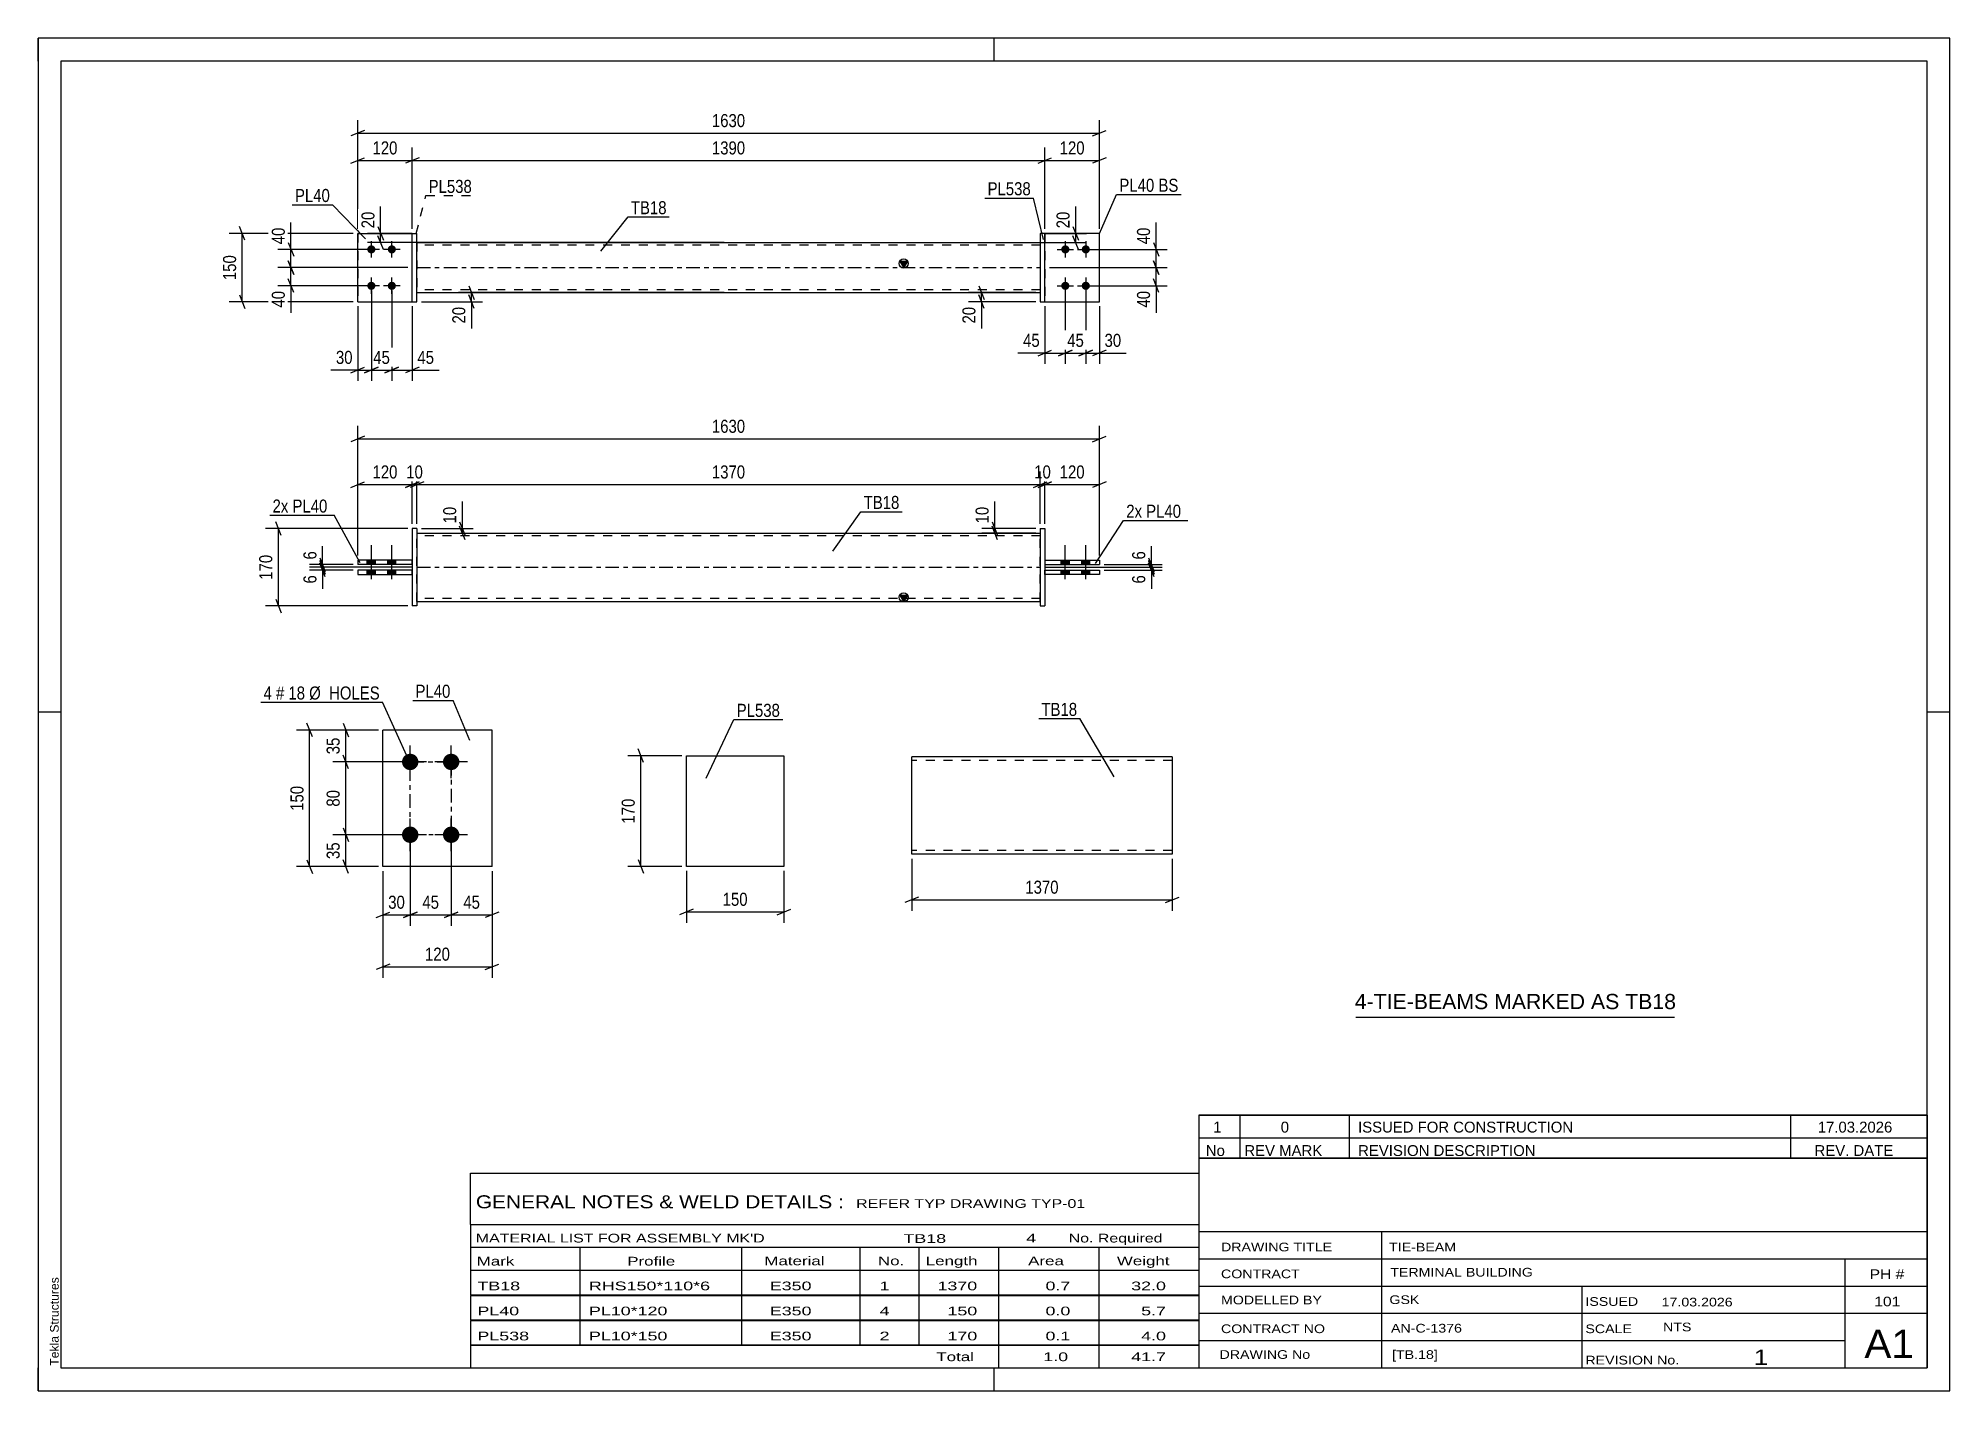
# Paper-space layout 'Layout1' of a CAD drawing. Header units: millimetres. Extents: x 0 to 420, y 0 to 297.
# The model-space entities are those that its viewports show. They can reach past a viewport. Long polylines and large blocks are cut down to what shows.
import ezdxf

# ---------------------------------------------------------------- set-up
doc = ezdxf.new("R2010")
doc.units = ezdxf.units.MM
doc.linetypes.add('DXK_LINE_DOT2', pattern=[3.9198, 1.9599, -1.9599])
doc.linetypes.add('DXK_LINE_DOT3', pattern=[5.9187, 2.979, -0.9799, 0.9799, -0.9799])
doc.layers.add('Viewport layer', color=7, linetype='Continuous', plot=False)
doc.styles.add('Arial', font='ARIAL.TTF', dxfattribs={"height": 0.2})
doc.styles.add('Arial Narrow', font='ARIALN.TTF', dxfattribs={"height": 0.2})

# ---------------------------------------------------------------- blocks, each defined once
blk = doc.blocks.new('Unknown-585763603-1163')
at = {"color": 5, "linetype": 'Continuous'}
for p, q in [((420, 297), (0, 297)), ((0, 297), (0, 0)), ((0, 292), (0, 297)), ((210, 292), (210, 297)), ((420, 0), (420, 297)), ((415, 292), (5, 292)), ((5, 292), (5, 5)), ((415, 5), (415, 292)), ((5, 149), (0, 149)), ((420, 149), (415, 149)), ((0, 0), (0, 5)), ((5, 5), (415, 5)), ((210, 0), (210, 5)), ((0, 0), (420, 0))]:
    blk.add_line(p, q, dxfattribs=at)
at = {"color": 174, "linetype": 'Continuous', "style": 'Arial'}
blk.add_text('Tekla Structures', height=1.9102, rotation=90, dxfattribs=at).set_placement((4.5, 5.5))
blk = doc.blocks.new('Bolt-585763603-2068 - 2061')
at = {"linetype": 'Continuous'}
for points in [[(72.29, 181.41), (74.09, 181.41), (74.09, 182.41), (72.29, 182.41)], [(72.29, 181.41), (74.09, 181.41), (74.09, 182.41), (72.29, 182.41)], [(76.79, 181.41), (78.59, 181.41), (78.59, 182.41), (76.79, 182.41)], [(76.79, 181.41), (78.59, 181.41), (78.59, 182.41), (76.79, 182.41)], [(72.29, 179.21), (74.09, 179.21), (74.09, 180.21), (72.29, 180.21)], [(72.29, 179.21), (74.09, 179.21), (74.09, 180.21), (72.29, 180.21)], [(76.79, 179.21), (78.59, 179.21), (78.59, 180.21), (76.79, 180.21)], [(76.79, 179.21), (78.59, 179.21), (78.59, 180.21), (76.79, 180.21)]]:
    blk.add_hatch(color=1, dxfattribs=at).paths.add_polyline_path(points)
at = {"color": 1, "linetype": 'Continuous'}
for p, q in [((73.19, 178.21), (73.19, 185.71)), ((73.19, 178.21), (73.19, 185.71)), ((77.69, 178.21), (77.69, 185.71)), ((77.69, 178.21), (77.69, 185.71)), ((72.29, 181.41), (72.29, 182.41)), ((72.29, 181.41), (72.29, 182.41)), ((74.09, 181.41), (74.09, 182.41)), ((74.09, 181.41), (74.09, 182.41)), ((76.79, 181.41), (76.79, 182.41)), ((76.79, 181.41), (76.79, 182.41)), ((78.59, 181.41), (78.59, 182.41)), ((78.59, 181.41), (78.59, 182.41)), ((72.29, 179.21), (72.29, 180.21)), ((72.29, 179.21), (72.29, 180.21)), ((74.09, 179.21), (74.09, 180.21)), ((74.09, 179.21), (74.09, 180.21)), ((76.79, 179.21), (76.79, 180.21)), ((76.79, 179.21), (76.79, 180.21)), ((78.59, 179.21), (78.59, 180.21)), ((78.59, 179.21), (78.59, 180.21))]:
    blk.add_line(p, q, dxfattribs=at)
blk = doc.blocks.new('Part-585763603-2085 - 2061')
at = {"color": 2, "linetype": 'Continuous'}
for p, q in [((220.17, 189.34), (220.17, 172.34)), ((220.17, 189.34), (221.17, 189.34)), ((221.17, 189.34), (221.17, 172.34)), ((220.17, 172.34), (221.17, 172.34))]:
    blk.add_line(p, q, dxfattribs=at)
blk = doc.blocks.new('Part-585763603-2077 - 2061')
at = {"color": 2, "linetype": 'Continuous'}
for p, q in [((82.19, 182.41), (70.19, 182.41)), ((70.19, 182.41), (70.19, 181.41)), ((82.19, 181.41), (70.19, 181.41)), ((82.19, 181.41), (82.19, 182.41))]:
    blk.add_line(p, q, dxfattribs=at)
blk = doc.blocks.new('Bolt-585763603-2069 - 2061')
at = {"linetype": 'Continuous'}
for points in [[(226.57, 182.41), (224.77, 182.41), (224.77, 181.41), (226.57, 181.41)], [(226.57, 182.41), (224.77, 182.41), (224.77, 181.41), (226.57, 181.41)], [(231.07, 182.41), (229.27, 182.41), (229.27, 181.41), (231.07, 181.41)], [(231.07, 182.41), (229.27, 182.41), (229.27, 181.41), (231.07, 181.41)], [(226.57, 180.21), (224.77, 180.21), (224.77, 179.21), (226.57, 179.21)], [(226.57, 180.21), (224.77, 180.21), (224.77, 179.21), (226.57, 179.21)], [(231.07, 180.21), (229.27, 180.21), (229.27, 179.21), (231.07, 179.21)], [(231.07, 180.21), (229.27, 180.21), (229.27, 179.21), (231.07, 179.21)]]:
    blk.add_hatch(color=1, dxfattribs=at).paths.add_polyline_path(points)
at = {"color": 1, "linetype": 'Continuous'}
for p, q in [((225.67, 178.21), (225.67, 185.71)), ((225.67, 178.21), (225.67, 185.71)), ((230.17, 178.21), (230.17, 185.71)), ((230.17, 178.21), (230.17, 185.71)), ((224.77, 181.41), (224.77, 182.41)), ((224.77, 181.41), (224.77, 182.41)), ((226.57, 181.41), (226.57, 182.41)), ((226.57, 181.41), (226.57, 182.41)), ((229.27, 181.41), (229.27, 182.41)), ((229.27, 181.41), (229.27, 182.41)), ((231.07, 181.41), (231.07, 182.41)), ((231.07, 181.41), (231.07, 182.41)), ((224.77, 179.21), (224.77, 180.21)), ((224.77, 179.21), (224.77, 180.21)), ((226.57, 179.21), (226.57, 180.21)), ((226.57, 179.21), (226.57, 180.21)), ((229.27, 179.21), (229.27, 180.21)), ((229.27, 179.21), (229.27, 180.21)), ((231.07, 179.21), (231.07, 180.21)), ((231.07, 179.21), (231.07, 180.21))]:
    blk.add_line(p, q, dxfattribs=at)
blk = doc.blocks.new('Part-585763603-2072 - 2061')
at = {"color": 2, "linetype": 'Continuous'}
for p, q in [((83.19, 189.34), (82.19, 189.34)), ((82.19, 189.34), (82.19, 172.34)), ((83.19, 189.34), (83.19, 172.34)), ((83.19, 172.34), (82.19, 172.34))]:
    blk.add_line(p, q, dxfattribs=at)
blk = doc.blocks.new('Part-585763603-2090 - 2061')
at = {"color": 2, "linetype": 'Continuous'}
for p, q in [((221.17, 182.41), (221.17, 181.41)), ((221.17, 182.41), (233.17, 182.41)), ((221.17, 181.41), (233.17, 181.41)), ((233.17, 182.41), (233.17, 181.41))]:
    blk.add_line(p, q, dxfattribs=at)
blk = doc.blocks.new('Part-585763603-2082 - 2061')
at = {"color": 2, "linetype": 'Continuous'}
for p, q in [((82.19, 180.21), (70.19, 180.21)), ((70.19, 180.21), (70.19, 179.21)), ((70.19, 179.21), (82.19, 179.21)), ((82.19, 179.21), (82.19, 180.21))]:
    blk.add_line(p, q, dxfattribs=at)
blk = doc.blocks.new('Part-585763603-2095 - 2061')
at = {"color": 2, "linetype": 'Continuous'}
for p, q in [((221.17, 179.21), (221.17, 180.21)), ((221.17, 180.21), (233.17, 180.21)), ((233.17, 179.21), (221.17, 179.21)), ((233.17, 180.21), (233.17, 179.21))]:
    blk.add_line(p, q, dxfattribs=at)
blk = doc.blocks.new('Part-585763603-2100 - 2061')
at = {"linetype": 'Continuous'}
blk.add_hatch(color=2, dxfattribs=at).paths.add_polyline_path([(190.17, 173.34), (189.37, 174.74), (190.97, 174.74)])
at = {"color": 2, "linetype": 'Continuous'}
for p, q in [((83.19, 188.34), (220.17, 188.34)), ((83.19, 173.34), (220.17, 173.34)), ((190.17, 173.34), (189.37, 174.74)), ((189.37, 174.74), (190.97, 174.74)), ((190.97, 174.74), (190.17, 173.34))]:
    blk.add_line(p, q, dxfattribs=at)
at = {"color": 7, "linetype": 'DXK_LINE_DOT2'}
for p, q in [((83.19, 173.34), (83.19, 188.34)), ((220.17, 187.74), (83.19, 187.74)), ((220.17, 173.34), (220.17, 188.34)), ((220.17, 173.94), (83.19, 173.94))]:
    blk.add_line(p, q, dxfattribs=at)
at = {"color": 7, "linetype": 'DXK_LINE_DOT3'}
blk.add_line((83.19, 180.84), (220.17, 180.84), dxfattribs=at)
at = {"color": 2, "linetype": 'Continuous'}
blk.add_circle((190.17, 174.24), 1, dxfattribs=at)
blk = doc.blocks.new('Bolt-585763603-1722 - 1718')
at = {"linetype": 'Continuous'}
for points in [[(73.19, 249.74, -1), (73.19, 251.54, -1)], [(77.69, 249.74, -1), (77.69, 251.54, -1)], [(73.19, 241.74, -1), (73.19, 243.54, -1)], [(77.69, 241.74, -1), (77.69, 243.54, -1)]]:
    blk.add_hatch(color=1, dxfattribs=at).paths.add_polyline_path(points)
at = {"color": 1, "linetype": 'Continuous'}
for p, q in [((73.19, 248.84), (73.19, 252.44)), ((77.69, 248.84), (77.69, 252.44)), ((74.99, 250.64), (71.39, 250.64)), ((79.49, 250.64), (75.89, 250.64)), ((73.19, 240.84), (73.19, 244.44)), ((77.69, 240.84), (77.69, 244.44)), ((74.99, 242.64), (71.39, 242.64)), ((79.49, 242.64), (75.89, 242.64))]:
    blk.add_line(p, q, dxfattribs=at)
blk = doc.blocks.new('Bolt-585763603-1723 - 1718')
at = {"linetype": 'Continuous'}
for points in [[(225.67, 251.54, -1), (225.67, 249.74, -1)], [(230.17, 251.54, -1), (230.17, 249.74, -1)], [(225.67, 243.54, -1), (225.67, 241.74, -1)], [(230.17, 243.54, -1), (230.17, 241.74, -1)]]:
    blk.add_hatch(color=1, dxfattribs=at).paths.add_polyline_path(points)
at = {"color": 1, "linetype": 'Continuous'}
for p, q in [((225.67, 252.44), (225.67, 248.84)), ((230.17, 252.44), (230.17, 248.84)), ((223.87, 250.64), (227.47, 250.64)), ((228.37, 250.64), (231.97, 250.64)), ((225.67, 244.44), (225.67, 240.84)), ((230.17, 244.44), (230.17, 240.84)), ((223.87, 242.64), (227.47, 242.64)), ((228.37, 242.64), (231.97, 242.64))]:
    blk.add_line(p, q, dxfattribs=at)
blk = doc.blocks.new('Part-585763603-1728 - 1718')
at = {"color": 2, "linetype": 'Continuous'}
for p, q in [((82.19, 239.14), (82.19, 254.14)), ((82.19, 254.14), (83.19, 254.14)), ((83.19, 239.14), (83.19, 254.14)), ((82.19, 239.14), (83.19, 239.14))]:
    blk.add_line(p, q, dxfattribs=at)
blk = doc.blocks.new('Part-585763603-1733 - 1718')
at = {"color": 2, "linetype": 'Continuous'}
for p, q in [((70.19, 239.14), (70.19, 254.14)), ((70.19, 254.14), (82.19, 254.14)), ((70.19, 239.14), (82.19, 239.14))]:
    blk.add_line(p, q, dxfattribs=at)
at = {"color": 7, "linetype": 'DXK_LINE_DOT2'}
blk.add_line((82.19, 239.14), (82.19, 254.14), dxfattribs=at)
blk = doc.blocks.new('Part-585763603-1734 - 1718')
at = {"color": 7, "linetype": 'DXK_LINE_DOT2'}
for p, q in [((82.19, 254.14), (70.19, 254.14)), ((70.19, 254.14), (70.19, 239.14)), ((82.19, 239.14), (82.19, 254.14)), ((70.19, 239.14), (82.19, 239.14))]:
    blk.add_line(p, q, dxfattribs=at)
blk = doc.blocks.new('Part-585763603-1739 - 1718')
at = {"color": 2, "linetype": 'Continuous'}
for p, q in [((220.17, 254.14), (220.17, 239.14)), ((221.17, 254.14), (220.17, 254.14)), ((221.17, 239.14), (221.17, 254.14)), ((220.17, 239.14), (221.17, 239.14))]:
    blk.add_line(p, q, dxfattribs=at)
blk = doc.blocks.new('Part-585763603-1764 - 1718')
at = {"color": 2, "linetype": 'Continuous'}
for p, q in [((233.17, 254.14), (221.17, 254.14)), ((233.17, 239.14), (233.17, 254.14)), ((221.17, 239.14), (233.17, 239.14))]:
    blk.add_line(p, q, dxfattribs=at)
at = {"color": 7, "linetype": 'DXK_LINE_DOT2'}
blk.add_line((221.17, 254.14), (221.17, 239.14), dxfattribs=at)
blk = doc.blocks.new('Part-585763603-1769 - 1718')
at = {"color": 7, "linetype": 'DXK_LINE_DOT2'}
for p, q in [((233.17, 254.14), (221.17, 254.14)), ((221.17, 254.14), (221.17, 239.14)), ((233.17, 239.14), (233.17, 254.14)), ((221.17, 239.14), (233.17, 239.14))]:
    blk.add_line(p, q, dxfattribs=at)
blk = doc.blocks.new('Part-585763603-1774 - 1718')
at = {"linetype": 'Continuous'}
blk.add_hatch(color=2, dxfattribs=at).paths.add_polyline_path([(190.17, 246.64), (189.37, 248.04), (190.97, 248.04)])
at = {"color": 2, "linetype": 'Continuous'}
for p, q in [((83.19, 252.14), (220.17, 252.14)), ((190.17, 246.64), (189.37, 248.04)), ((189.37, 248.04), (190.97, 248.04)), ((190.97, 248.04), (190.17, 246.64)), ((83.19, 241.14), (220.17, 241.14))]:
    blk.add_line(p, q, dxfattribs=at)
at = {"color": 7, "linetype": 'DXK_LINE_DOT2'}
for p, q in [((83.19, 252.14), (83.19, 241.14)), ((220.17, 252.14), (220.17, 241.14)), ((220.17, 251.54), (83.19, 251.54)), ((220.17, 241.74), (83.19, 241.74))]:
    blk.add_line(p, q, dxfattribs=at)
at = {"color": 7, "linetype": 'DXK_LINE_DOT3'}
blk.add_line((83.19, 246.64), (220.17, 246.64), dxfattribs=at)
at = {"color": 2, "linetype": 'Continuous'}
blk.add_circle((190.17, 247.54), 1, dxfattribs=at)
blk = doc.blocks.new('Part-585763603-1429 - 1401')
at = {"color": 2, "linetype": 'Continuous'}
for p, q in [((220.49, 139.23), (191.92, 139.23)), ((191.92, 117.93), (191.92, 139.23)), ((249.16, 139.23), (220.59, 139.23)), ((249.16, 139.23), (249.16, 117.8)), ((191.92, 117.8), (191.92, 117.93)), ((220.49, 117.8), (191.92, 117.8)), ((249.16, 117.8), (220.59, 117.8))]:
    blk.add_line(p, q, dxfattribs=at)
at = {"color": 7, "linetype": 'DXK_LINE_DOT2'}
for p, q in [((220.49, 138.38), (191.92, 138.38)), ((249.16, 138.38), (220.59, 138.38)), ((191.92, 118.66), (191.92, 118.73)), ((220.49, 118.66), (191.92, 118.66)), ((249.16, 118.66), (220.59, 118.66)), ((249.16, 118.66), (249.16, 118.73))]:
    blk.add_line(p, q, dxfattribs=at)
blk = doc.blocks.new('Bolt-585763603-1556 - 1494')
at = {"linetype": 'Continuous'}
for points in [[(81.73, 136.29, -1), (81.73, 139.89, -1)], [(90.73, 136.29, -1), (90.73, 139.89, -1)], [(81.73, 120.29, -1), (81.73, 123.89, -1)], [(90.73, 120.29, -1), (90.73, 123.89, -1)]]:
    blk.add_hatch(color=1, dxfattribs=at).paths.add_polyline_path(points)
at = {"color": 1, "linetype": 'Continuous'}
for p, q in [((81.73, 134.49), (81.73, 141.69)), ((90.73, 134.49), (90.73, 141.69)), ((85.33, 138.09), (78.13, 138.09)), ((94.33, 138.09), (87.13, 138.09)), ((85.33, 122.09), (78.13, 122.09)), ((81.73, 118.49), (81.73, 125.69)), ((94.33, 122.09), (87.13, 122.09)), ((90.73, 118.49), (90.73, 125.69))]:
    blk.add_line(p, q, dxfattribs=at)
blk = doc.blocks.new('Part-585763603-1571 - 1494')
at = {"color": 2, "linetype": 'Continuous'}
for p, q in [((99.73, 145.09), (75.73, 145.09)), ((75.73, 115.09), (75.73, 145.09)), ((99.73, 115.09), (99.73, 145.09)), ((99.73, 115.09), (75.73, 115.09))]:
    blk.add_line(p, q, dxfattribs=at)
blk = doc.blocks.new('Part-585763603-1474 - 1458')
at = {"color": 2, "linetype": 'Continuous'}
for p, q in [((142.41, 139.43), (163.84, 139.43)), ((142.41, 115.14), (142.41, 139.43)), ((163.84, 139.43), (163.84, 115.14)), ((163.84, 115.14), (142.41, 115.14))]:
    blk.add_line(p, q, dxfattribs=at)
blk = doc.blocks.new('Rectangle-585763603-1705 - 1494')
at = {"color": 1, "linetype": 'DXK_LINE_DOT3'}
blk.add_lwpolyline([(81.73, 138.09), (90.73, 138.09), (90.73, 122.09), (81.73, 122.09), (81.73, 138.09)], close=True, dxfattribs=at)
blk = doc.blocks.new('StraightDimension-585763603-2163 - 2061')
at = {"color": 7, "linetype": 'Continuous'}
for p, q in [((70.19, 183.41), (70.19, 211.86)), ((233.17, 183.41), (233.17, 211.86)), ((71.69, 209.61), (68.69, 208.41)), ((70.19, 209.01), (233.17, 209.01)), ((231.67, 208.41), (234.67, 209.61))]:
    blk.add_line(p, q, dxfattribs=at)
at = {"color": 0}
blk.add_wipeout([(155.94, 209.76), (155.94, 213.96), (147.42, 213.96), (147.42, 209.76)], dxfattribs=at)
at = {"color": 3, "style": 'Arial Narrow'}
blk.add_text('1630', height=2.863, dxfattribs=at).set_placement((148.02, 210.36))
blk = doc.blocks.new('StraightDimension-585763603-2755 - 2061')
at = {"color": 7, "linetype": 'Continuous'}
for p, q in [((70.19, 183.41), (70.19, 201.83)), ((82.19, 190.34), (82.19, 201.83)), ((68.69, 198.38), (71.69, 199.58)), ((70.19, 198.98), (82.19, 198.98)), ((83.69, 199.58), (80.69, 198.38))]:
    blk.add_line(p, q, dxfattribs=at)
at = {"color": 0}
blk.add_wipeout([(79.53, 199.73), (79.53, 203.93), (72.85, 203.93), (72.85, 199.73)], dxfattribs=at)
at = {"color": 3, "style": 'Arial Narrow'}
blk.add_text('120', height=2.863, dxfattribs=at).set_placement((73.45, 200.33))
blk = doc.blocks.new('StraightDimension-585763603-2146 - 2061')
at = {"color": 7, "linetype": 'Continuous'}
for p, q in [((221.17, 180.84), (246.97, 180.84)), ((234.17, 181.41), (246.97, 181.41)), ((243.97, 182.91), (245.17, 179.91)), ((245.17, 179.34), (243.97, 182.34)), ((244.57, 180.84), (244.57, 181.41))]:
    blk.add_line(p, q, dxfattribs=at)
at = {"color": 0}
blk.add_wipeout([(243.82, 184.96), (239.62, 184.96), (239.62, 181.93), (243.82, 181.93)], dxfattribs=at)
at = {"color": 7, "linetype": 'Continuous'}
blk.add_line((244.57, 181.41), (244.57, 185.49), dxfattribs=at)
blk.add_line((244.57, 181.41), (244.57, 185.49), dxfattribs=at)
at = {"color": 3, "style": 'Arial Narrow'}
blk.add_text('6', height=2.86, rotation=90.0002, dxfattribs=at).set_placement((243.22, 182.53))
blk = doc.blocks.new('StraightDimension-585763603-2109 - 2061')
at = {"color": 7, "linetype": 'Continuous'}
for p, q in [((81.19, 189.34), (49.92, 189.34)), ((53.37, 187.84), (52.17, 190.84)), ((52.77, 172.34), (52.77, 189.34)), ((81.19, 172.34), (49.92, 172.34)), ((52.17, 173.84), (53.37, 170.84))]:
    blk.add_line(p, q, dxfattribs=at)
at = {"color": 0}
blk.add_wipeout([(52.01, 184.18), (47.81, 184.18), (47.81, 177.49), (52.01, 177.49)], dxfattribs=at)
at = {"color": 3, "style": 'Arial Narrow'}
blk.add_text('170', height=2.863, rotation=90.0002, dxfattribs=at).set_placement((51.42, 178.09))
blk = doc.blocks.new('StraightDimension-585763603-2120 - 2061')
at = {"color": 7, "linetype": 'Continuous'}
for p, q in [((219.17, 189.34), (207.32, 189.34)), ((209.57, 190.84), (210.77, 187.84)), ((210.77, 186.84), (209.57, 189.84)), ((210.17, 188.34), (210.17, 189.34)), ((219.17, 188.34), (207.32, 188.34))]:
    blk.add_line(p, q, dxfattribs=at)
at = {"color": 0}
blk.add_wipeout([(209.42, 194.72), (205.22, 194.72), (205.22, 189.86), (209.42, 189.86)], dxfattribs=at)
at = {"color": 7, "linetype": 'Continuous'}
blk.add_line((210.17, 189.34), (210.17, 195.24), dxfattribs=at)
blk.add_line((210.17, 189.34), (210.17, 195.24), dxfattribs=at)
at = {"color": 3, "style": 'Arial Narrow'}
blk.add_text('10', height=2.863, rotation=90.0002, dxfattribs=at).set_placement((208.82, 190.46))
blk = doc.blocks.new('StraightDimension-585763603-2130 - 2061')
at = {"color": 7, "linetype": 'Continuous'}
for p, q in [((221.17, 180.84), (246.97, 180.84)), ((243.97, 182.34), (245.17, 179.34)), ((245.17, 178.71), (243.97, 181.71)), ((244.57, 180.21), (244.57, 180.84)), ((234.17, 180.21), (246.97, 180.21))]:
    blk.add_line(p, q, dxfattribs=at)
at = {"color": 0}
blk.add_wipeout([(243.82, 179.68), (239.62, 179.68), (239.62, 176.66), (243.82, 176.66)], dxfattribs=at)
at = {"color": 7, "linetype": 'Continuous'}
blk.add_line((244.57, 180.21), (244.57, 176.13), dxfattribs=at)
blk.add_line((244.57, 180.21), (244.57, 176.13), dxfattribs=at)
at = {"color": 3, "style": 'Arial Narrow'}
blk.add_text('6', height=2.86, rotation=90.0002, dxfattribs=at).set_placement((243.22, 177.26))
blk = doc.blocks.new('StraightDimension-585763603-2174 - 2061')
at = {"color": 7, "linetype": 'Continuous'}
for p, q in [((82.19, 180.84), (59.63, 180.84)), ((61.88, 182.34), (63.08, 179.34)), ((63.08, 178.71), (61.88, 181.71)), ((62.48, 180.21), (62.48, 180.84)), ((69.19, 180.21), (59.63, 180.21))]:
    blk.add_line(p, q, dxfattribs=at)
at = {"color": 0}
blk.add_wipeout([(61.73, 179.68), (57.53, 179.68), (57.53, 176.66), (61.73, 176.66)], dxfattribs=at)
at = {"color": 7, "linetype": 'Continuous'}
blk.add_line((62.48, 180.21), (62.48, 176.13), dxfattribs=at)
blk.add_line((62.48, 180.21), (62.48, 176.13), dxfattribs=at)
at = {"color": 3, "style": 'Arial Narrow'}
blk.add_text('6', height=2.86, rotation=90.0002, dxfattribs=at).set_placement((61.13, 177.26))
blk = doc.blocks.new('StraightDimension-585763603-2254 - 2061')
at = {"color": 7, "linetype": 'Continuous'}
for p, q in [((84.19, 189.34), (95.59, 189.34)), ((92.59, 190.84), (93.79, 187.84)), ((93.79, 186.84), (92.59, 189.84)), ((93.19, 188.34), (93.19, 189.34)), ((84.19, 188.34), (95.59, 188.34))]:
    blk.add_line(p, q, dxfattribs=at)
at = {"color": 0}
blk.add_wipeout([(92.44, 194.72), (88.24, 194.72), (88.24, 189.86), (92.44, 189.86)], dxfattribs=at)
at = {"color": 7, "linetype": 'Continuous'}
blk.add_line((93.19, 189.34), (93.19, 195.24), dxfattribs=at)
blk.add_line((93.19, 189.34), (93.19, 195.24), dxfattribs=at)
at = {"color": 3, "style": 'Arial Narrow'}
blk.add_text('10', height=2.863, rotation=90.0002, dxfattribs=at).set_placement((91.84, 190.46))
blk = doc.blocks.new('StraightDimension-585763603-2190 - 2061')
at = {"color": 7, "linetype": 'Continuous'}
for p, q in [((69.19, 181.41), (59.63, 181.41)), ((82.19, 180.84), (59.63, 180.84)), ((61.88, 182.91), (63.08, 179.91)), ((63.08, 179.34), (61.88, 182.34)), ((62.48, 180.84), (62.48, 181.41))]:
    blk.add_line(p, q, dxfattribs=at)
at = {"color": 0}
blk.add_wipeout([(61.73, 184.96), (57.53, 184.96), (57.53, 181.93), (61.73, 181.93)], dxfattribs=at)
at = {"color": 7, "linetype": 'Continuous'}
blk.add_line((62.48, 181.41), (62.48, 185.49), dxfattribs=at)
blk.add_line((62.48, 181.41), (62.48, 185.49), dxfattribs=at)
at = {"color": 3, "style": 'Arial Narrow'}
blk.add_text('6', height=2.86, rotation=90.0002, dxfattribs=at).set_placement((61.13, 182.53))
blk = doc.blocks.new('StraightDimension-585763603-2751 - 2061')
at = {"color": 7, "linetype": 'Continuous'}
for p, q in [((221.17, 190.34), (221.17, 201.83)), ((233.17, 183.41), (233.17, 201.83)), ((219.67, 198.38), (222.67, 199.58)), ((221.17, 198.98), (233.17, 198.98)), ((234.67, 199.58), (231.67, 198.38))]:
    blk.add_line(p, q, dxfattribs=at)
at = {"color": 0}
blk.add_wipeout([(230.51, 199.73), (230.51, 203.93), (223.83, 203.93), (223.83, 199.73)], dxfattribs=at)
at = {"color": 3, "style": 'Arial Narrow'}
blk.add_text('120', height=2.863, dxfattribs=at).set_placement((224.43, 200.33))
blk = doc.blocks.new('StraightDimension-585763603-2752 - 2061')
at = {"color": 7, "linetype": 'Continuous'}
for p, q in [((220.17, 190.34), (220.17, 201.83)), ((221.17, 190.34), (221.17, 201.83)), ((218.67, 198.38), (221.67, 199.58)), ((222.67, 199.58), (219.67, 198.38)), ((220.17, 198.98), (221.17, 198.98))]:
    blk.add_line(p, q, dxfattribs=at)
at = {"color": 0}
blk.add_wipeout([(223.1, 199.73), (223.1, 203.93), (218.24, 203.93), (218.24, 199.73)], dxfattribs=at)
at = {"color": 3, "style": 'Arial Narrow'}
blk.add_text('10', height=2.863, dxfattribs=at).set_placement((218.84, 200.33))
blk = doc.blocks.new('StraightDimension-585763603-2753 - 2061')
at = {"color": 7, "linetype": 'Continuous'}
for p, q in [((83.19, 190.34), (83.19, 201.83)), ((220.17, 190.34), (220.17, 201.83)), ((84.69, 199.58), (81.69, 198.38)), ((83.19, 198.98), (220.17, 198.98)), ((218.67, 198.38), (221.67, 199.58))]:
    blk.add_line(p, q, dxfattribs=at)
at = {"color": 0}
blk.add_wipeout([(155.94, 199.73), (155.94, 203.93), (147.42, 203.93), (147.42, 199.73)], dxfattribs=at)
at = {"color": 3, "style": 'Arial Narrow'}
blk.add_text('1370', height=2.863, dxfattribs=at).set_placement((148.02, 200.33))
blk = doc.blocks.new('StraightDimension-585763603-2754 - 2061')
at = {"color": 7, "linetype": 'Continuous'}
for p, q in [((82.19, 190.34), (82.19, 201.83)), ((83.19, 190.34), (83.19, 201.83)), ((80.69, 198.38), (83.69, 199.58)), ((84.69, 199.58), (81.69, 198.38)), ((82.19, 198.98), (83.19, 198.98))]:
    blk.add_line(p, q, dxfattribs=at)
at = {"color": 0}
blk.add_wipeout([(85.12, 199.73), (85.12, 203.93), (80.26, 203.93), (80.26, 199.73)], dxfattribs=at)
at = {"color": 3, "style": 'Arial Narrow'}
blk.add_text('10', height=2.863, dxfattribs=at).set_placement((80.86, 200.33))
blk = doc.blocks.new('StraightDimension-585763603-1979 - 1718')
at = {"color": 7, "linetype": 'Continuous'}
for p, q in [((245.03, 248.14), (246.23, 245.14)), ((222.17, 246.64), (248.03, 246.64)), ((246.23, 241.14), (245.03, 244.14)), ((245.63, 242.64), (245.63, 246.64)), ((231.17, 242.64), (248.03, 242.64))]:
    blk.add_line(p, q, dxfattribs=at)
at = {"color": 0}
blk.add_wipeout([(244.88, 242.11), (240.68, 242.11), (240.68, 237.26), (244.88, 237.26)], dxfattribs=at)
at = {"color": 7, "linetype": 'Continuous'}
blk.add_line((245.63, 242.64), (245.63, 236.73), dxfattribs=at)
blk.add_line((245.63, 242.64), (245.63, 236.73), dxfattribs=at)
at = {"color": 3, "style": 'Arial Narrow'}
blk.add_text('40', height=2.863, rotation=90.0002, dxfattribs=at).set_placement((244.28, 237.86))
blk = doc.blocks.new('StraightDimension-585763603-2033 - 1718')
at = {"color": 7, "linetype": 'Continuous'}
for p, q in [((225.67, 241.64), (225.67, 225.48)), ((221.17, 238.14), (221.17, 225.48)), ((219.67, 227.28), (222.67, 228.48)), ((221.17, 227.88), (225.67, 227.88)), ((227.17, 228.48), (224.17, 227.28))]:
    blk.add_line(p, q, dxfattribs=at)
at = {"color": 0}
blk.add_wipeout([(220.64, 228.63), (220.64, 232.83), (215.79, 232.83), (215.79, 228.63)], dxfattribs=at)
at = {"color": 7, "linetype": 'Continuous'}
blk.add_line((221.17, 227.88), (215.26, 227.88), dxfattribs=at)
blk.add_line((221.17, 227.88), (215.26, 227.88), dxfattribs=at)
at = {"color": 3, "style": 'Arial Narrow'}
blk.add_text('45', height=2.863, dxfattribs=at).set_placement((216.39, 229.23))
blk = doc.blocks.new('StraightDimension-585763603-1777 - 1718')
at = {"color": 7, "linetype": 'Continuous'}
for p, q in [((69.19, 254.14), (41.97, 254.14)), ((45.42, 252.64), (44.22, 255.64)), ((44.82, 239.14), (44.82, 254.14)), ((44.22, 240.64), (45.42, 237.64)), ((69.19, 239.14), (41.97, 239.14))]:
    blk.add_line(p, q, dxfattribs=at)
at = {"color": 0}
blk.add_wipeout([(44.07, 249.98), (39.87, 249.98), (39.87, 243.29), (44.07, 243.29)], dxfattribs=at)
at = {"color": 3, "style": 'Arial Narrow'}
blk.add_text('150', height=2.863, rotation=90.0002, dxfattribs=at).set_placement((43.47, 243.89))
blk = doc.blocks.new('StraightDimension-585763603-1797 - 1718')
at = {"color": 7, "linetype": 'Continuous'}
for p, q in [((68.69, 269.54), (71.69, 270.74)), ((70.19, 255.14), (70.19, 272.99)), ((70.19, 270.14), (82.19, 270.14)), ((83.69, 270.74), (80.69, 269.54)), ((82.19, 255.14), (82.19, 272.99))]:
    blk.add_line(p, q, dxfattribs=at)
at = {"color": 0}
blk.add_wipeout([(79.53, 270.89), (79.53, 275.09), (72.85, 275.09), (72.85, 270.89)], dxfattribs=at)
at = {"color": 3, "style": 'Arial Narrow'}
blk.add_text('120', height=2.863, dxfattribs=at).set_placement((73.45, 271.49))
blk = doc.blocks.new('StraightDimension-585763603-1816 - 1718')
at = {"color": 7, "linetype": 'Continuous'}
for p, q in [((83.69, 270.74), (80.69, 269.54)), ((82.19, 255.14), (82.19, 272.99)), ((82.19, 270.14), (221.17, 270.14)), ((219.67, 269.54), (222.67, 270.74)), ((221.17, 255.14), (221.17, 272.99))]:
    blk.add_line(p, q, dxfattribs=at)
at = {"color": 0}
blk.add_wipeout([(155.94, 270.89), (155.94, 275.09), (147.42, 275.09), (147.42, 270.89)], dxfattribs=at)
at = {"color": 3, "style": 'Arial Narrow'}
blk.add_text('1390', height=2.863, dxfattribs=at).set_placement((148.02, 271.49))
blk = doc.blocks.new('StraightDimension-585763603-1835 - 1718')
at = {"color": 7, "linetype": 'Continuous'}
for p, q in [((219.67, 269.54), (222.67, 270.74)), ((221.17, 255.14), (221.17, 272.99)), ((221.17, 270.14), (233.17, 270.14)), ((234.67, 270.74), (231.67, 269.54)), ((233.17, 255.14), (233.17, 272.99))]:
    blk.add_line(p, q, dxfattribs=at)
at = {"color": 0}
blk.add_wipeout([(230.51, 270.89), (230.51, 275.09), (223.83, 275.09), (223.83, 270.89)], dxfattribs=at)
at = {"color": 3, "style": 'Arial Narrow'}
blk.add_text('120', height=2.863, dxfattribs=at).set_placement((224.43, 271.49))
blk = doc.blocks.new('StraightDimension-585763603-1855 - 1718')
at = {"color": 7, "linetype": 'Continuous'}
for p, q in [((70.19, 255.14), (70.19, 278.99)), ((233.17, 255.14), (233.17, 278.99)), ((71.69, 276.74), (68.69, 275.54)), ((70.19, 276.14), (233.17, 276.14)), ((231.67, 275.54), (234.67, 276.74))]:
    blk.add_line(p, q, dxfattribs=at)
at = {"color": 0}
blk.add_wipeout([(155.94, 276.89), (155.94, 281.09), (147.42, 281.09), (147.42, 276.89)], dxfattribs=at)
at = {"color": 3, "style": 'Arial Narrow'}
blk.add_text('1630', height=2.863, dxfattribs=at).set_placement((148.02, 277.49))
blk = doc.blocks.new('StraightDimension-585763603-1939 - 1718')
at = {"color": 7, "linetype": 'Continuous'}
for p, q in [((54.93, 248.14), (56.13, 245.14)), ((81.19, 246.64), (52.68, 246.64)), ((56.13, 241.14), (54.93, 244.14)), ((55.53, 242.64), (55.53, 246.64)), ((72.19, 242.64), (52.68, 242.64))]:
    blk.add_line(p, q, dxfattribs=at)
at = {"color": 0}
blk.add_wipeout([(54.78, 242.11), (50.58, 242.11), (50.58, 237.26), (54.78, 237.26)], dxfattribs=at)
at = {"color": 7, "linetype": 'Continuous'}
blk.add_line((55.53, 242.64), (55.53, 236.73), dxfattribs=at)
blk.add_line((55.53, 242.64), (55.53, 236.73), dxfattribs=at)
at = {"color": 3, "style": 'Arial Narrow'}
blk.add_text('40', height=2.863, rotation=90.0002, dxfattribs=at).set_placement((54.18, 237.86))
blk = doc.blocks.new('StraightDimension-585763603-1875 - 1718')
at = {"color": 7, "linetype": 'Continuous'}
for p, q in [((77.69, 241.64), (77.69, 221.74)), ((82.19, 238.14), (82.19, 221.74)), ((76.19, 223.54), (79.19, 224.74)), ((77.69, 224.14), (82.19, 224.14)), ((83.69, 224.74), (80.69, 223.54))]:
    blk.add_line(p, q, dxfattribs=at)
at = {"color": 0}
blk.add_wipeout([(87.57, 224.89), (87.57, 229.09), (82.71, 229.09), (82.71, 224.89)], dxfattribs=at)
at = {"color": 7, "linetype": 'Continuous'}
blk.add_line((82.19, 224.14), (88.1, 224.14), dxfattribs=at)
blk.add_line((82.19, 224.14), (88.1, 224.14), dxfattribs=at)
at = {"color": 3, "style": 'Arial Narrow'}
blk.add_text('45', height=2.863, dxfattribs=at).set_placement((83.31, 225.49))
blk = doc.blocks.new('StraightDimension-585763603-1958 - 1718')
at = {"color": 7, "linetype": 'Continuous'}
for p, q in [((219.17, 241.14), (204.41, 241.14)), ((206.66, 242.64), (207.86, 239.64)), ((207.86, 237.64), (206.66, 240.64)), ((207.26, 239.14), (207.26, 241.14)), ((219.17, 239.14), (204.41, 239.14))]:
    blk.add_line(p, q, dxfattribs=at)
at = {"color": 0}
blk.add_wipeout([(206.51, 238.61), (202.31, 238.61), (202.31, 233.76), (206.51, 233.76)], dxfattribs=at)
at = {"color": 7, "linetype": 'Continuous'}
blk.add_line((207.26, 239.14), (207.26, 233.23), dxfattribs=at)
blk.add_line((207.26, 239.14), (207.26, 233.23), dxfattribs=at)
at = {"color": 3, "style": 'Arial Narrow'}
blk.add_text('20', height=2.863, rotation=90.0002, dxfattribs=at).set_placement((205.91, 234.36))
blk = doc.blocks.new('StraightDimension-585763603-1894 - 1718')
at = {"color": 7, "linetype": 'Continuous'}
for p, q in [((73.19, 241.64), (73.19, 221.74)), ((77.69, 241.64), (77.69, 221.74)), ((71.69, 223.54), (74.69, 224.74)), ((73.19, 224.14), (77.69, 224.14)), ((79.19, 224.74), (76.19, 223.54))]:
    blk.add_line(p, q, dxfattribs=at)
at = {"color": 0}
blk.add_wipeout([(77.87, 224.89), (77.87, 229.09), (73.01, 229.09), (73.01, 224.89)], dxfattribs=at)
at = {"color": 3, "style": 'Arial Narrow'}
blk.add_text('45', height=2.863, dxfattribs=at).set_placement((73.61, 225.49))
blk = doc.blocks.new('StraightDimension-585763603-1910 - 1718')
at = {"color": 7, "linetype": 'Continuous'}
for p, q in [((73.19, 241.64), (73.19, 221.74)), ((70.19, 238.14), (70.19, 221.74)), ((68.69, 223.54), (71.69, 224.74)), ((70.19, 224.14), (73.19, 224.14)), ((74.69, 224.74), (71.69, 223.54))]:
    blk.add_line(p, q, dxfattribs=at)
at = {"color": 0}
blk.add_wipeout([(69.66, 224.89), (69.66, 229.09), (64.81, 229.09), (64.81, 224.89)], dxfattribs=at)
at = {"color": 7, "linetype": 'Continuous'}
blk.add_line((70.19, 224.14), (64.28, 224.14), dxfattribs=at)
blk.add_line((70.19, 224.14), (64.28, 224.14), dxfattribs=at)
at = {"color": 3, "style": 'Arial Narrow'}
blk.add_text('30', height=2.863, dxfattribs=at).set_placement((65.41, 225.49))
blk = doc.blocks.new('StraightDimension-585763603-1930 - 1718')
at = {"color": 7, "linetype": 'Continuous'}
for p, q in [((150.68, 241.14), (92.34, 241.14)), ((94.59, 242.64), (95.79, 239.64)), ((95.79, 237.64), (94.59, 240.64)), ((95.19, 239.14), (95.19, 241.14)), ((84.19, 239.14), (97.59, 239.14))]:
    blk.add_line(p, q, dxfattribs=at)
at = {"color": 0}
blk.add_wipeout([(94.44, 238.61), (90.24, 238.61), (90.24, 233.76), (94.44, 233.76)], dxfattribs=at)
at = {"color": 7, "linetype": 'Continuous'}
blk.add_line((95.19, 239.14), (95.19, 233.23), dxfattribs=at)
blk.add_line((95.19, 239.14), (95.19, 233.23), dxfattribs=at)
at = {"color": 3, "style": 'Arial Narrow'}
blk.add_text('20', height=2.863, rotation=90.0002, dxfattribs=at).set_placement((93.84, 234.36))
blk = doc.blocks.new('StraightDimension-585763603-1948 - 1718')
at = {"color": 7, "linetype": 'Continuous'}
for p, q in [((54.93, 252.14), (56.13, 249.14)), ((72.19, 250.64), (52.68, 250.64)), ((56.13, 245.14), (54.93, 248.14)), ((55.53, 246.64), (55.53, 250.64)), ((81.19, 246.64), (52.68, 246.64))]:
    blk.add_line(p, q, dxfattribs=at)
at = {"color": 0}
blk.add_wipeout([(54.78, 256.02), (50.58, 256.02), (50.58, 251.16), (54.78, 251.16)], dxfattribs=at)
at = {"color": 7, "linetype": 'Continuous'}
blk.add_line((55.53, 250.64), (55.53, 256.54), dxfattribs=at)
blk.add_line((55.53, 250.64), (55.53, 256.54), dxfattribs=at)
at = {"color": 3, "style": 'Arial Narrow'}
blk.add_text('40', height=2.863, rotation=90.0002, dxfattribs=at).set_placement((54.18, 251.76))
blk = doc.blocks.new('StraightDimension-585763603-1965 - 1718')
at = {"color": 7, "linetype": 'Continuous'}
for p, q in [((152.68, 252.14), (230.35, 252.14)), ((221.17, 254.14), (230.35, 254.14)), ((227.35, 255.64), (228.55, 252.64)), ((228.55, 250.64), (227.35, 253.64)), ((227.95, 252.14), (227.95, 254.14))]:
    blk.add_line(p, q, dxfattribs=at)
at = {"color": 0}
blk.add_wipeout([(227.2, 259.52), (223, 259.52), (223, 254.66), (227.2, 254.66)], dxfattribs=at)
at = {"color": 7, "linetype": 'Continuous'}
blk.add_line((227.95, 254.14), (227.95, 260.04), dxfattribs=at)
blk.add_line((227.95, 254.14), (227.95, 260.04), dxfattribs=at)
at = {"color": 3, "style": 'Arial Narrow'}
blk.add_text('20', height=2.863, rotation=90.0002, dxfattribs=at).set_placement((226.6, 255.26))
blk = doc.blocks.new('StraightDimension-585763603-1972 - 1718')
at = {"color": 7, "linetype": 'Continuous'}
for p, q in [((82.19, 254.14), (72.38, 254.14)), ((150.68, 252.14), (72.38, 252.14)), ((74.63, 255.64), (75.83, 252.64)), ((75.83, 250.64), (74.63, 253.64)), ((75.23, 252.14), (75.23, 254.14))]:
    blk.add_line(p, q, dxfattribs=at)
at = {"color": 0}
blk.add_wipeout([(74.48, 259.52), (70.28, 259.52), (70.28, 254.66), (74.48, 254.66)], dxfattribs=at)
at = {"color": 7, "linetype": 'Continuous'}
blk.add_line((75.23, 254.14), (75.23, 260.04), dxfattribs=at)
blk.add_line((75.23, 254.14), (75.23, 260.04), dxfattribs=at)
at = {"color": 3, "style": 'Arial Narrow'}
blk.add_text('20', height=2.863, rotation=90.0002, dxfattribs=at).set_placement((73.88, 255.26))
blk = doc.blocks.new('StraightDimension-585763603-1988 - 1718')
at = {"color": 7, "linetype": 'Continuous'}
for p, q in [((245.03, 252.14), (246.23, 249.14)), ((231.17, 250.64), (248.03, 250.64)), ((246.23, 245.14), (245.03, 248.14)), ((245.63, 246.64), (245.63, 250.64)), ((222.17, 246.64), (248.03, 246.64))]:
    blk.add_line(p, q, dxfattribs=at)
at = {"color": 0}
blk.add_wipeout([(244.88, 256.02), (240.68, 256.02), (240.68, 251.16), (244.88, 251.16)], dxfattribs=at)
at = {"color": 7, "linetype": 'Continuous'}
blk.add_line((245.63, 250.64), (245.63, 256.54), dxfattribs=at)
blk.add_line((245.63, 250.64), (245.63, 256.54), dxfattribs=at)
at = {"color": 3, "style": 'Arial Narrow'}
blk.add_text('40', height=2.863, rotation=90.0002, dxfattribs=at).set_placement((244.28, 251.76))
blk = doc.blocks.new('StraightDimension-585763603-1998 - 1718')
at = {"color": 7, "linetype": 'Continuous'}
for p, q in [((230.17, 241.64), (230.17, 225.48)), ((233.17, 238.14), (233.17, 225.48)), ((228.67, 227.28), (231.67, 228.48)), ((230.17, 227.88), (233.17, 227.88)), ((234.67, 228.48), (231.67, 227.28))]:
    blk.add_line(p, q, dxfattribs=at)
at = {"color": 0}
blk.add_wipeout([(238.55, 228.63), (238.55, 232.83), (233.69, 232.83), (233.69, 228.63)], dxfattribs=at)
at = {"color": 7, "linetype": 'Continuous'}
blk.add_line((233.17, 227.88), (239.07, 227.88), dxfattribs=at)
blk.add_line((233.17, 227.88), (239.07, 227.88), dxfattribs=at)
at = {"color": 3, "style": 'Arial Narrow'}
blk.add_text('30', height=2.863, dxfattribs=at).set_placement((234.29, 229.23))
blk = doc.blocks.new('StraightDimension-585763603-2017 - 1718')
at = {"color": 7, "linetype": 'Continuous'}
for p, q in [((225.67, 241.64), (225.67, 225.48)), ((230.17, 241.64), (230.17, 225.48)), ((224.17, 227.28), (227.17, 228.48)), ((225.67, 227.88), (230.17, 227.88)), ((231.67, 228.48), (228.67, 227.28))]:
    blk.add_line(p, q, dxfattribs=at)
at = {"color": 0}
blk.add_wipeout([(230.35, 228.63), (230.35, 232.83), (225.49, 232.83), (225.49, 228.63)], dxfattribs=at)
at = {"color": 3, "style": 'Arial Narrow'}
blk.add_text('45', height=2.863, dxfattribs=at).set_placement((226.09, 229.23))
blk = doc.blocks.new('StraightDimension-585763603-1437 - 1401')
at = {"color": 7, "linetype": 'Continuous'}
for p, q in [((191.92, 116.8), (191.92, 105.4)), ((249.16, 116.8), (249.16, 105.4)), ((193.42, 108.4), (190.42, 107.2)), ((191.92, 107.8), (249.16, 107.8)), ((247.66, 107.2), (250.66, 108.4))]:
    blk.add_line(p, q, dxfattribs=at)
at = {"color": 0}
blk.add_wipeout([(224.8, 108.55), (224.8, 112.75), (216.28, 112.75), (216.28, 108.55)], dxfattribs=at)
at = {"color": 3, "style": 'Arial Narrow'}
blk.add_text('1370', height=2.863, dxfattribs=at).set_placement((216.88, 109.15))
blk = doc.blocks.new('StraightDimension-585763603-1620 - 1494')
at = {"color": 7, "linetype": 'Continuous'}
for p, q in [((74.73, 145.09), (56.78, 145.09)), ((60.23, 143.59), (59.03, 146.59)), ((59.63, 115.09), (59.63, 145.09)), ((74.73, 115.09), (56.78, 115.09)), ((59.03, 116.59), (60.23, 113.59))]:
    blk.add_line(p, q, dxfattribs=at)
at = {"color": 0}
blk.add_wipeout([(58.88, 133.43), (54.68, 133.43), (54.68, 126.75), (58.88, 126.75)], dxfattribs=at)
at = {"color": 3, "style": 'Arial Narrow'}
blk.add_text('150', height=2.863, rotation=90.0002, dxfattribs=at).set_placement((58.28, 127.35))
blk = doc.blocks.new('StraightDimension-585763603-1603 - 1494')
at = {"color": 7, "linetype": 'Continuous'}
for p, q in [((81.73, 121.09), (81.73, 102.1)), ((75.73, 114.09), (75.73, 102.1)), ((74.23, 103.9), (77.23, 105.1)), ((83.23, 105.1), (80.23, 103.9)), ((75.73, 104.5), (81.73, 104.5))]:
    blk.add_line(p, q, dxfattribs=at)
at = {"color": 0}
blk.add_wipeout([(81.16, 105.25), (81.16, 109.45), (76.3, 109.45), (76.3, 105.25)], dxfattribs=at)
at = {"color": 3, "style": 'Arial Narrow'}
blk.add_text('30', height=2.863, dxfattribs=at).set_placement((76.9, 105.85))
blk = doc.blocks.new('StraightDimension-585763603-1587 - 1494')
at = {"color": 7, "linetype": 'Continuous'}
for p, q in [((90.73, 121.09), (90.73, 102.1)), ((99.73, 114.09), (99.73, 102.1)), ((89.23, 103.9), (92.23, 105.1)), ((101.23, 105.1), (98.23, 103.9)), ((90.73, 104.5), (99.73, 104.5))]:
    blk.add_line(p, q, dxfattribs=at)
at = {"color": 0}
blk.add_wipeout([(97.66, 105.25), (97.66, 109.45), (92.8, 109.45), (92.8, 105.25)], dxfattribs=at)
at = {"color": 3, "style": 'Arial Narrow'}
blk.add_text('45', height=2.863, dxfattribs=at).set_placement((93.4, 105.85))
blk = doc.blocks.new('StraightDimension-585763603-1573 - 1494')
at = {"color": 7, "linetype": 'Continuous'}
for p, q in [((81.73, 121.09), (81.73, 102.1)), ((90.73, 121.09), (90.73, 102.1)), ((80.23, 103.9), (83.23, 105.1)), ((92.23, 105.1), (89.23, 103.9)), ((81.73, 104.5), (90.73, 104.5))]:
    blk.add_line(p, q, dxfattribs=at)
at = {"color": 0}
blk.add_wipeout([(88.66, 105.25), (88.66, 109.45), (83.8, 109.45), (83.8, 105.25)], dxfattribs=at)
at = {"color": 3, "style": 'Arial Narrow'}
blk.add_text('45', height=2.863, dxfattribs=at).set_placement((84.4, 105.85))
blk = doc.blocks.new('StraightDimension-585763603-1640 - 1494')
at = {"color": 7, "linetype": 'Continuous'}
for p, q in [((80.73, 122.09), (64.73, 122.09)), ((66.98, 123.59), (68.18, 120.59)), ((67.58, 115.09), (67.58, 122.09)), ((74.73, 115.09), (64.73, 115.09)), ((68.18, 113.59), (66.98, 116.59))]:
    blk.add_line(p, q, dxfattribs=at)
at = {"color": 0}
blk.add_wipeout([(66.83, 121.02), (62.63, 121.02), (62.63, 116.16), (66.83, 116.16)], dxfattribs=at)
at = {"color": 3, "style": 'Arial Narrow'}
blk.add_text('35', height=2.863, rotation=90.0002, dxfattribs=at).set_placement((66.23, 116.76))
blk = doc.blocks.new('StraightDimension-585763603-1656 - 1494')
at = {"color": 7, "linetype": 'Continuous'}
for p, q in [((74.73, 145.09), (64.73, 145.09)), ((66.98, 146.59), (68.18, 143.59)), ((67.58, 138.09), (67.58, 145.09)), ((68.18, 136.59), (66.98, 139.59)), ((80.73, 138.09), (64.73, 138.09))]:
    blk.add_line(p, q, dxfattribs=at)
at = {"color": 0}
blk.add_wipeout([(66.83, 144.02), (62.63, 144.02), (62.63, 139.16), (66.83, 139.16)], dxfattribs=at)
at = {"color": 3, "style": 'Arial Narrow'}
blk.add_text('35', height=2.863, rotation=90.0002, dxfattribs=at).set_placement((66.23, 139.76))
blk = doc.blocks.new('StraightDimension-585763603-1672 - 1494')
at = {"color": 7, "linetype": 'Continuous'}
for p, q in [((68.18, 136.59), (66.98, 139.59)), ((80.73, 138.09), (64.73, 138.09)), ((67.58, 122.09), (67.58, 138.09)), ((80.73, 122.09), (64.73, 122.09)), ((66.98, 123.59), (68.18, 120.59))]:
    blk.add_line(p, q, dxfattribs=at)
at = {"color": 0}
blk.add_wipeout([(66.83, 132.52), (62.63, 132.52), (62.63, 127.66), (66.83, 127.66)], dxfattribs=at)
at = {"color": 3, "style": 'Arial Narrow'}
blk.add_text('80', height=2.863, rotation=90.0002, dxfattribs=at).set_placement((66.23, 128.26))
blk = doc.blocks.new('StraightDimension-585763603-1686 - 1494')
at = {"color": 7, "linetype": 'Continuous'}
for p, q in [((75.73, 114.09), (75.73, 90.69)), ((99.73, 114.09), (99.73, 90.69)), ((77.23, 93.69), (74.23, 92.49)), ((75.73, 93.09), (99.73, 93.09)), ((98.23, 92.49), (101.23, 93.69))]:
    blk.add_line(p, q, dxfattribs=at)
at = {"color": 0}
blk.add_wipeout([(91.07, 93.84), (91.07, 98.04), (84.38, 98.04), (84.38, 93.84)], dxfattribs=at)
at = {"color": 3, "style": 'Arial Narrow'}
blk.add_text('120', height=2.863, dxfattribs=at).set_placement((84.98, 94.44))
blk = doc.blocks.new('StraightDimension-585763603-1476 - 1458')
at = {"color": 7, "linetype": 'Continuous'}
for p, q in [((142.41, 114.14), (142.41, 102.74)), ((163.84, 114.14), (163.84, 102.74)), ((143.91, 105.74), (140.91, 104.54)), ((142.41, 105.14), (163.84, 105.14)), ((162.34, 104.54), (165.34, 105.74))]:
    blk.add_line(p, q, dxfattribs=at)
at = {"color": 0}
blk.add_wipeout([(156.46, 105.89), (156.46, 110.09), (149.78, 110.09), (149.78, 105.89)], dxfattribs=at)
at = {"color": 3, "style": 'Arial Narrow'}
blk.add_text('150', height=2.863, dxfattribs=at).set_placement((150.38, 106.49))
blk = doc.blocks.new('StraightDimension-585763603-1481 - 1458')
at = {"color": 7, "linetype": 'Continuous'}
for p, q in [((141.41, 139.43), (129.56, 139.43)), ((133.01, 137.93), (131.81, 140.93)), ((132.41, 115.14), (132.41, 139.43)), ((141.41, 115.14), (129.56, 115.14)), ((131.81, 116.64), (133.01, 113.64))]:
    blk.add_line(p, q, dxfattribs=at)
at = {"color": 0}
blk.add_wipeout([(131.66, 130.63), (127.46, 130.63), (127.46, 123.94), (131.66, 123.94)], dxfattribs=at)
at = {"color": 3, "style": 'Arial Narrow'}
blk.add_text('170', height=2.863, rotation=90.0002, dxfattribs=at).set_placement((131.06, 124.54))
blk = doc.blocks.new('Unknown-585763603-2922')
at = {"color": 7, "linetype": 'Continuous'}
blk.add_line((289.5, 82.05), (359.5, 82.05), dxfattribs=at)
at = {"color": 7, "style": 'Arial'}
blk.add_text('4-TIE-BEAMS MARKED AS TB18', height=3.3428, dxfattribs=at).set_placement((289.27, 83.8))
blk = doc.blocks.new('Unknown-585763603-2919')
at = {"color": 7, "linetype": 'Continuous'}
for p, q in [((255, 51.05), (255, 5)), ((255, 51.05), (415, 51.05)), ((415, 51), (415, 5)), ((255, 35), (415, 35)), ((295.14, 35), (295.14, 5)), ((255, 29), (415, 29)), ((397, 5.05), (397, 29.05)), ((255, 23), (415, 23)), ((339.14, 23), (339.14, 5)), ((255, 17), (415, 17)), ((255, 11), (397, 11)), ((255, 5), (415, 5))]:
    blk.add_line(p, q, dxfattribs=at)
at = {"color": 7, "style": 'Arial Narrow'}
for s, height, width, p in [('DRAWING TITLE', 1.9089, 1.425378, (259.88, 30.61)), ('TIE-BEAM', 1.909, 1.425378, (296.81, 30.59)), ('CONTRACT', 1.909, 1.425378, (259.88, 24.71)), ('TERMINAL BUILDING', 1.9089, 1.425378, (297.06, 25.07)), ('MODELLED BY', 1.9089, 1.425378, (259.88, 18.98)), ('GSK', 1.909, 1.425378, (296.88, 19.04)), ('ISSUED', 1.909, 1.425378, (339.94, 18.64)), ('17.03.2026', 1.909, 1.425378, (356.69, 18.52)), ('CONTRACT NO', 1.9089, 1.425378, (259.88, 12.66)), ('AN-C-1376', 1.909, 1.425378, (297.23, 12.78)), ('SCALE', 1.909, 1.425378, (339.94, 12.65)), ('A1', 6.204, 1.25, (401.24, 7.2)), ('DRAWING No', 1.909, 1.425378, (259.56, 7)), ('[TB.18]', 1.909, 1.425378, (297.46, 6.99)), ('1', 3.34, 1.5, (376.91, 5.68)), ('REVISION No.', 1.9089, 1.425378, (339.94, 5.77))]:
    blk.add_text(s, height=height, dxfattribs=dict(at, width=width)).set_placement(p)
at = {"color": 7, "linetype": 'Continuous', "style": 'Arial Narrow'}
for s, height, width, p in [('PH #', 2.1, 1.42538, (402.4, 24.55)), ('101', 2.1, 1.42538, (403.41, 18.55)), ('NTS', 1.909, 1.425378, (357, 13.05))]:
    blk.add_text(s, height=height, dxfattribs=dict(at, width=width)).set_placement(p)
blk = doc.blocks.new('Unknown-585763603-2920')
at = {"color": 7, "linetype": 'Continuous'}
for p, q in [((255, 60.55), (415, 60.55)), ((415, 60.55), (255, 60.55)), ((255, 60.55), (255, 55.55)), ((264, 60.55), (264, 55.55)), ((288, 60.55), (288, 55.55)), ((385, 60.55), (385, 55.55)), ((415, 60.55), (415, 55.55)), ((255, 55.55), (415, 55.55)), ((255, 55.55), (255, 51.05)), ((255, 55.55), (415, 55.55)), ((264, 55.55), (264, 51.05)), ((288, 55.55), (288, 51.05)), ((385, 55.55), (385, 51.05)), ((415, 55.55), (415, 51.05)), ((415, 51.05), (255, 51.05))]:
    blk.add_line(p, q, dxfattribs=at)
at = {"color": 7, "linetype": 'Continuous', "style": 'Arial Narrow'}
for s, height, width, p in [('1', 2.39, 1.196471, (258.16, 56.7)), ('0', 2.39, 1.196471, (273, 56.7)), ('ISSUED FOR CONSTRUCTION', 2.3861, 1.196471, (290, 56.7)), ('17.03.2026', 2.386, 1.196471, (391, 56.7)), ('No', 2.386, 1.2, (256.54, 51.55)), ('REV MARK', 2.386, 1.2, (265, 51.55)), ('REVISION DESCRIPTION', 2.3861, 1.2, (290, 51.55)), ('REV. DATE', 2.386, 1.2, (390.28, 51.55))]:
    blk.add_text(s, height=height, dxfattribs=dict(at, width=width)).set_placement(p)
blk = doc.blocks.new('Unknown-585763603-2921')
at = {"color": 7, "linetype": 'Continuous'}
for p, q in [((95, 47.75), (255, 47.75)), ((95, 36.5), (95, 47.75)), ((255, 47.75), (255, 36.5)), ((95, 36.5), (255, 36.5)), ((95, 36.5), (95, 31.5)), ((255, 36.5), (255, 31.5)), ((95, 31.5), (255, 31.5)), ((95, 31.5), (95, 26.5)), ((119, 31.5), (119, 26.5)), ((154.5, 31.5), (154.5, 26.5)), ((180.5, 31.5), (180.5, 26.5)), ((193.5, 31.5), (193.5, 26.5)), ((211, 31.5), (211, 26.5)), ((233, 31.5), (233, 26.5)), ((255, 31.5), (255, 26.5)), ((95, 26.5), (255, 26.5)), ((95, 26.45), (95, 21.05)), ((95, 26.45), (255, 26.45)), ((119, 26.5), (119, 21)), ((154.5, 26.5), (154.5, 21)), ((180.5, 26.5), (180.5, 21)), ((193.5, 26.5), (193.5, 21)), ((211, 26.5), (211, 21)), ((233, 26.5), (233, 21)), ((255, 26.45), (255, 21.05)), ((95, 21.05), (255, 21.05)), ((119, 21), (119, 15.5)), ((154.5, 21), (154.5, 15.5)), ((180.5, 21), (180.5, 15.5)), ((193.5, 21), (193.5, 15.5)), ((211, 21), (211, 15.5)), ((233, 21), (233, 15.5)), ((95, 20.95), (95, 15.55)), ((95, 20.95), (255, 20.95)), ((255, 20.95), (255, 15.55)), ((95, 15.55), (255, 15.55)), ((95, 15.45), (95, 10.05)), ((95, 15.45), (255, 15.45)), ((119, 15.5), (119, 10)), ((154.5, 15.5), (154.5, 10)), ((180.5, 15.5), (180.5, 10)), ((193.5, 15.5), (193.5, 10)), ((211, 15.5), (211, 10)), ((233, 15.5), (233, 10)), ((255, 15.45), (255, 10.05)), ((95, 10.05), (255, 10.05)), ((95, 10), (255, 10)), ((95, 10), (95, 5)), ((211, 10), (211, 5)), ((233, 10), (233, 5)), ((255, 10), (255, 5)), ((95, 5), (255, 5))]:
    blk.add_line(p, q, dxfattribs=at)
at = {"color": 7, "style": 'Arial Narrow'}
for s, height, width, p in [('GENERAL NOTES & WELD DETAILS :', 2.8633, 1.4, (96.15, 40.06)), ('REFER TYP DRAWING TYP-01', 1.9089, 1.6, (179.7, 40.16)), ("MATERIAL LIST FOR ASSEMBLY MK'D", 1.9089, 1.6, (96.15, 32.56)), ('TB18', 1.909, 1.794707, (190.1, 32.47)), ('4', 1.91, 1.794707, (217.08, 32.56)), ('No. Required', 1.9089, 1.6, (226.41, 32.56)), ('Mark', 1.909, 1.7, (96.34, 27.5)), ('Profile', 1.909, 1.7, (129.41, 27.5)), ('Material', 1.909, 1.7, (159.54, 27.56)), ('No.', 1.909, 1.7, (184.5, 27.56)), ('Length', 1.909, 1.7, (195, 27.56)), ('Area', 1.909, 1.7, (217.5, 27.56)), ('Weight', 1.909, 1.7, (237, 27.56))]:
    blk.add_text(s, height=height, dxfattribs=dict(at, width=width)).set_placement(p)
at = {"color": 7, "linetype": 'Continuous', "style": 'Arial Narrow'}
for s, height, width, p in [('TB18', 1.909, 1.794707, (96.5, 22.06)), ('RHS150*110*6', 1.9089, 1.794707, (121, 22.06)), ('E350', 1.909, 1.794707, (160.74, 22.06)), ('1', 1.91, 1.794707, (184.86, 22.06)), ('1370', 1.909, 1.794707, (197.58, 22.06)), ('0.7', 1.909, 1.794707, (221.32, 22.06)), ('32.0', 1.909, 1.794707, (240.14, 22.06)), ('PL40', 1.909, 1.794707, (96.5, 16.56)), ('PL10*120', 1.909, 1.794707, (121, 16.56)), ('E350', 1.909, 1.794707, (160.74, 16.56)), ('4', 1.91, 1.794707, (184.86, 16.56)), ('150', 1.909, 1.794707, (199.77, 16.56)), ('0.0', 1.909, 1.794707, (221.32, 16.56)), ('5.7', 1.909, 1.794707, (242.33, 16.56)), ('PL538', 1.909, 1.794707, (96.5, 11.06)), ('PL10*150', 1.909, 1.794707, (121, 11.06)), ('E350', 1.909, 1.794707, (160.74, 11.06)), ('2', 1.91, 1.794707, (184.86, 11.06)), ('170', 1.909, 1.794707, (199.77, 11.06)), ('0.1', 1.909, 1.794707, (221.32, 11.06)), ('4.0', 1.909, 1.794707, (242.33, 11.06)), ('Total', 1.909, 1.7, (197.33, 6.5)), ('1.0', 1.909, 1.794707, (220.83, 6.5)), ('41.7', 1.909, 1.794707, (240.14, 6.5))]:
    blk.add_text(s, height=height, dxfattribs=dict(at, width=width)).set_placement(p)
blk = doc.blocks.new('MarkSet-585763603-2291 - 2061')
at = {"color": 0}
blk.add_wipeout([(54.96, 192.84), (54.96, 195.84), (51.48, 195.84), (51.48, 192.84)], dxfattribs=at)
blk.add_wipeout([(54.96, 192.84), (54.96, 195.84), (51.48, 195.84), (51.48, 192.84)], dxfattribs=at)
blk.add_wipeout([(63.53, 192.84), (63.53, 195.84), (55.86, 195.84), (55.86, 192.84)], dxfattribs=at)
blk.add_wipeout([(63.53, 192.84), (63.53, 195.84), (55.86, 195.84), (55.86, 192.84)], dxfattribs=at)
at = {"color": 30, "linetype": 'Continuous'}
for p in [(50.88, 192.24), (70.74, 181.84)]:
    blk.add_line(p, (65.03, 192.24), dxfattribs=at)
at = {"color": 3, "style": 'Arial Narrow'}
for s, p in [('2x', (51.48, 192.84)), ('PL40', (55.86, 192.84))]:
    blk.add_text(s, height=2.863, dxfattribs=at).set_placement(p)
blk = doc.blocks.new('Mark-585763603-2096 - 2061')
at = {"color": 0}
blk.add_wipeout([(189.21, 193.64), (189.21, 196.64), (181.36, 196.64), (181.36, 193.64)], dxfattribs=at)
blk.add_wipeout([(189.21, 193.64), (189.21, 196.64), (181.36, 196.64), (181.36, 193.64)], dxfattribs=at)
at = {"color": 30, "linetype": 'Continuous'}
for p, q in [((174.58, 184.36), (180.76, 193.04)), ((180.76, 193.04), (189.81, 193.04))]:
    blk.add_line(p, q, dxfattribs=at)
at = {"color": 3, "style": 'Arial Narrow'}
blk.add_text('TB18', height=2.863, dxfattribs=at).set_placement((181.36, 193.64))
blk = doc.blocks.new('MarkSet-585763603-2285 - 2061')
at = {"color": 0}
blk.add_wipeout([(242.53, 191.71), (242.53, 194.71), (239.06, 194.71), (239.06, 191.71)], dxfattribs=at)
blk.add_wipeout([(242.53, 191.71), (242.53, 194.71), (239.06, 194.71), (239.06, 191.71)], dxfattribs=at)
at = {"color": 30, "linetype": 'Continuous'}
blk.add_line((232.33, 181.69), (238.46, 191.11), dxfattribs=at)
at = {"color": 0}
blk.add_wipeout([(251.1, 191.71), (251.1, 194.71), (243.43, 194.71), (243.43, 191.71)], dxfattribs=at)
blk.add_wipeout([(251.1, 191.71), (251.1, 194.71), (243.43, 194.71), (243.43, 191.71)], dxfattribs=at)
at = {"color": 30, "linetype": 'Continuous'}
blk.add_line((238.46, 191.11), (252.6, 191.11), dxfattribs=at)
at = {"color": 3, "style": 'Arial Narrow'}
for s, p in [('2x', (239.06, 191.71)), ('PL40', (243.43, 191.71))]:
    blk.add_text(s, height=2.863, dxfattribs=at).set_placement(p)
blk = doc.blocks.new('Mark-585763603-1729 - 1718')
at = {"color": 0}
blk.add_wipeout([(64.09, 261.04), (64.09, 264.04), (56.41, 264.04), (56.41, 261.04)], dxfattribs=at)
blk.add_wipeout([(64.09, 261.04), (64.09, 264.04), (56.41, 264.04), (56.41, 261.04)], dxfattribs=at)
at = {"color": 30, "linetype": 'Continuous'}
for p in [(55.81, 260.44), (71.91, 252.97)]:
    blk.add_line(p, (64.69, 260.44), dxfattribs=at)
at = {"color": 3, "style": 'Arial Narrow'}
blk.add_text('PL40', height=2.863, dxfattribs=at).set_placement((56.41, 261.04))
blk = doc.blocks.new('Mark-585763603-1724 - 1718')
at = {"color": 0}
blk.add_wipeout([(95.28, 263.04), (95.28, 266.04), (85.78, 266.04), (85.78, 263.04)], dxfattribs=at)
blk.add_wipeout([(95.28, 263.04), (95.28, 266.04), (85.78, 266.04), (85.78, 263.04)], dxfattribs=at)
at = {"color": 30, "linetype": 'DXK_LINE_DOT2'}
for p, q in [((83.05, 254.14), (85.18, 262.44)), ((85.18, 262.44), (95.88, 262.44))]:
    blk.add_line(p, q, dxfattribs=at)
at = {"color": 3, "style": 'Arial Narrow'}
blk.add_text('PL538', height=2.863, dxfattribs=at).set_placement((85.78, 263.04))
blk = doc.blocks.new('Mark-585763603-1735 - 1718')
at = {"color": 0}
blk.add_wipeout([(218.09, 262.52), (218.09, 265.52), (208.59, 265.52), (208.59, 262.52)], dxfattribs=at)
blk.add_wipeout([(218.09, 262.52), (218.09, 265.52), (208.59, 265.52), (208.59, 262.52)], dxfattribs=at)
at = {"color": 30, "linetype": 'Continuous'}
for p in [(207.99, 261.92), (220.84, 252.81)]:
    blk.add_line(p, (218.69, 261.92), dxfattribs=at)
at = {"color": 3, "style": 'Arial Narrow'}
blk.add_text('PL538', height=2.863, dxfattribs=at).set_placement((208.59, 262.52))
blk = doc.blocks.new('Mark-585763603-1770 - 1718')
at = {"color": 0}
blk.add_wipeout([(138.06, 258.36), (138.06, 261.36), (130.21, 261.36), (130.21, 258.36)], dxfattribs=at)
blk.add_wipeout([(138.06, 258.36), (138.06, 261.36), (130.21, 261.36), (130.21, 258.36)], dxfattribs=at)
at = {"color": 30, "linetype": 'Continuous'}
for p, q in [((123.59, 250.23), (129.61, 257.76)), ((129.61, 257.76), (138.66, 257.76))]:
    blk.add_line(p, q, dxfattribs=at)
at = {"color": 3, "style": 'Arial Narrow'}
blk.add_text('TB18', height=2.863, dxfattribs=at).set_placement((130.21, 258.36))
blk = doc.blocks.new('MarkSet-585763603-2052 - 1718')
at = {"color": 0}
blk.add_wipeout([(245.23, 263.29), (245.23, 266.29), (237.55, 266.29), (237.55, 263.29)], dxfattribs=at)
blk.add_wipeout([(245.23, 263.29), (245.23, 266.29), (237.55, 266.29), (237.55, 263.29)], dxfattribs=at)
at = {"color": 30, "linetype": 'Continuous'}
blk.add_line((233.17, 254.14), (236.95, 262.69), dxfattribs=at)
at = {"color": 0}
blk.add_wipeout([(250.51, 263.29), (250.51, 266.29), (246.13, 266.29), (246.13, 263.29)], dxfattribs=at)
blk.add_wipeout([(250.51, 263.29), (250.51, 266.29), (246.13, 266.29), (246.13, 263.29)], dxfattribs=at)
at = {"color": 30, "linetype": 'Continuous'}
blk.add_line((236.95, 262.69), (251.11, 262.69), dxfattribs=at)
at = {"color": 3, "style": 'Arial Narrow'}
for s, p in [('PL40', (237.55, 263.29)), ('BS', (246.13, 263.29))]:
    blk.add_text(s, height=2.863, dxfattribs=at).set_placement(p)
blk = doc.blocks.new('Mark-585763603-1424 - 1401')
at = {"color": 0}
blk.add_wipeout([(228.28, 148.19), (228.28, 151.19), (220.42, 151.19), (220.42, 148.19)], dxfattribs=at)
blk.add_wipeout([(228.28, 148.19), (228.28, 151.19), (220.42, 151.19), (220.42, 148.19)], dxfattribs=at)
at = {"color": 30, "linetype": 'Continuous'}
for p in [(219.82, 147.59), (236.38, 134.83)]:
    blk.add_line(p, (228.88, 147.59), dxfattribs=at)
at = {"color": 3, "style": 'Arial Narrow'}
blk.add_text('TB18', height=2.863, dxfattribs=at).set_placement((220.42, 148.19))
blk = doc.blocks.new('Mark-585763603-1567 - 1494')
at = {"color": 0}
blk.add_wipeout([(90.57, 152.18), (90.57, 155.18), (82.89, 155.18), (82.89, 152.18)], dxfattribs=at)
blk.add_wipeout([(90.57, 152.18), (90.57, 155.18), (82.89, 155.18), (82.89, 152.18)], dxfattribs=at)
at = {"color": 30, "linetype": 'Continuous'}
for p in [(82.29, 151.58), (94.83, 142.82)]:
    blk.add_line(p, (91.17, 151.58), dxfattribs=at)
at = {"color": 3, "style": 'Arial Narrow'}
blk.add_text('PL40', height=2.863, dxfattribs=at).set_placement((82.89, 152.18))
blk = doc.blocks.new('Mark-585763603-1552 - 1494')
at = {"color": 0}
blk.add_wipeout([(51.34, 151.79), (51.34, 154.79), (49.52, 154.79), (49.52, 151.79)], dxfattribs=at)
blk.add_wipeout([(51.34, 151.79), (51.34, 154.79), (49.52, 154.79), (49.52, 151.79)], dxfattribs=at)
blk.add_wipeout([(54.07, 151.79), (54.07, 154.79), (52.24, 154.79), (52.24, 151.79)], dxfattribs=at)
blk.add_wipeout([(54.07, 151.79), (54.07, 154.79), (52.24, 154.79), (52.24, 151.79)], dxfattribs=at)
at = {"color": 3, "style": 'Arial Narrow'}
blk.add_text('4', height=2.86, dxfattribs=at).set_placement((49.52, 151.79))
at = {"color": 0}
blk.add_wipeout([(58.63, 151.79), (58.63, 154.79), (54.97, 154.79), (54.97, 151.79)], dxfattribs=at)
blk.add_wipeout([(58.63, 151.79), (58.63, 154.79), (54.97, 154.79), (54.97, 151.79)], dxfattribs=at)
at = {"color": 3, "style": 'Arial Narrow'}
blk.add_text('#', height=2.86, dxfattribs=at).set_placement((52.24, 151.79))
at = {"color": 0}
blk.add_wipeout([(75.06, 151.79), (75.06, 154.79), (59.53, 154.79), (59.53, 151.79)], dxfattribs=at)
blk.add_wipeout([(75.06, 151.79), (75.06, 154.79), (59.53, 154.79), (59.53, 151.79)], dxfattribs=at)
at = {"color": 7, "linetype": 'Continuous'}
for p in [(48.92, 151.19), (81.33, 138.61)]:
    blk.add_line(p, (75.66, 151.19), dxfattribs=at)
at = {"color": 3, "style": 'Arial Narrow'}
for s, p in [('18', (54.97, 151.79)), ('Ø  HOLES', (59.53, 151.79))]:
    blk.add_text(s, height=2.863, dxfattribs=at).set_placement(p)
blk = doc.blocks.new('Mark-585763603-1470 - 1458')
at = {"color": 0}
blk.add_wipeout([(162.97, 147.98), (162.97, 150.98), (153.47, 150.98), (153.47, 147.98)], dxfattribs=at)
blk.add_wipeout([(162.97, 147.98), (162.97, 150.98), (153.47, 150.98), (153.47, 147.98)], dxfattribs=at)
at = {"color": 30, "linetype": 'Continuous'}
for p, q in [((146.73, 134.52), (152.87, 147.38)), ((152.87, 147.38), (163.57, 147.38))]:
    blk.add_line(p, q, dxfattribs=at)
at = {"color": 3, "style": 'Arial Narrow'}
blk.add_text('PL538', height=2.863, dxfattribs=at).set_placement((153.47, 147.98))

msp = doc.modelspace()

# ---------------------------------------------------------------- block references
for name in ['Unknown-585763603-1163', 'Part-585763603-1733 - 1718', 'Part-585763603-1734 - 1718', 'Bolt-585763603-1722 - 1718', 'Part-585763603-1728 - 1718', 'Part-585763603-1774 - 1718', 'Part-585763603-1739 - 1718', 'Part-585763603-1764 - 1718', 'Part-585763603-1769 - 1718', 'Bolt-585763603-1723 - 1718', 'Part-585763603-2072 - 2061', 'Part-585763603-2085 - 2061', 'Bolt-585763603-2068 - 2061', 'Part-585763603-2100 - 2061', 'Bolt-585763603-2069 - 2061', 'Part-585763603-2077 - 2061', 'Part-585763603-2090 - 2061', 'Part-585763603-2082 - 2061', 'Part-585763603-2095 - 2061', 'Part-585763603-1571 - 1494', 'Bolt-585763603-1556 - 1494', 'Part-585763603-1474 - 1458', 'Part-585763603-1429 - 1401', 'Rectangle-585763603-1705 - 1494', 'Unknown-585763603-2922', 'Unknown-585763603-2920', 'Unknown-585763603-2919', 'Unknown-585763603-2921']:
    msp.add_blockref(name, (0, 0))

# ---------------------------------------------------------------- next in the draw order: block references
for name in ['StraightDimension-585763603-1777 - 1718', 'StraightDimension-585763603-1979 - 1718', 'StraightDimension-585763603-2163 - 2061', 'Mark-585763603-1470 - 1458', 'Mark-585763603-1424 - 1401', 'StraightDimension-585763603-1620 - 1494', 'StraightDimension-585763603-1587 - 1494', 'StraightDimension-585763603-1476 - 1458', 'StraightDimension-585763603-1437 - 1401']:
    msp.add_blockref(name, (0, 0))

# ---------------------------------------------------------------- next in the draw order: block references
for name in ['StraightDimension-585763603-1797 - 1718', 'StraightDimension-585763603-1939 - 1718', 'StraightDimension-585763603-2033 - 1718', 'StraightDimension-585763603-2755 - 2061', 'StraightDimension-585763603-2146 - 2061', 'StraightDimension-585763603-1656 - 1494', 'StraightDimension-585763603-1481 - 1458', 'StraightDimension-585763603-1603 - 1494']:
    msp.add_blockref(name, (0, 0))

# ---------------------------------------------------------------- next in the draw order: block references
for name in ['StraightDimension-585763603-1816 - 1718', 'StraightDimension-585763603-1875 - 1718', 'StraightDimension-585763603-1958 - 1718', 'StraightDimension-585763603-1998 - 1718', 'StraightDimension-585763603-2254 - 2061', 'StraightDimension-585763603-2120 - 2061', 'StraightDimension-585763603-2109 - 2061', 'StraightDimension-585763603-2130 - 2061', 'Mark-585763603-1567 - 1494', 'StraightDimension-585763603-1573 - 1494']:
    msp.add_blockref(name, (0, 0))

# ---------------------------------------------------------------- next in the draw order: block references
for name in ['StraightDimension-585763603-1835 - 1718', 'StraightDimension-585763603-1894 - 1718', 'StraightDimension-585763603-1930 - 1718', 'StraightDimension-585763603-2017 - 1718', 'StraightDimension-585763603-2751 - 2061', 'StraightDimension-585763603-2174 - 2061', 'StraightDimension-585763603-1640 - 1494']:
    msp.add_blockref(name, (0, 0))

# ---------------------------------------------------------------- next in the draw order: block references
for name in ['StraightDimension-585763603-1855 - 1718', 'StraightDimension-585763603-1910 - 1718', 'StraightDimension-585763603-2752 - 2061', 'MarkSet-585763603-2285 - 2061', 'StraightDimension-585763603-2190 - 2061', 'StraightDimension-585763603-1672 - 1494', 'StraightDimension-585763603-1686 - 1494']:
    msp.add_blockref(name, (0, 0))

# ---------------------------------------------------------------- next in the draw order: block references
for name in ['StraightDimension-585763603-1948 - 1718', 'StraightDimension-585763603-1965 - 1718', 'StraightDimension-585763603-2753 - 2061', 'MarkSet-585763603-2291 - 2061', 'Mark-585763603-1552 - 1494']:
    msp.add_blockref(name, (0, 0))

# ---------------------------------------------------------------- next in the draw order: block references
for name in ['StraightDimension-585763603-1972 - 1718', 'StraightDimension-585763603-1988 - 1718', 'StraightDimension-585763603-2754 - 2061', 'Mark-585763603-2096 - 2061']:
    msp.add_blockref(name, (0, 0))

# ---------------------------------------------------------------- next in the draw order: block references
for name in ['Mark-585763603-1724 - 1718', 'Mark-585763603-1735 - 1718', 'MarkSet-585763603-2052 - 1718', 'Mark-585763603-1729 - 1718', 'Mark-585763603-1770 - 1718']:
    msp.add_blockref(name, (0, 0))

psp = doc.layouts.get("Layout1")

# ---------------------------------------------------------------- viewports
at = {"layer": 'Viewport layer', "view_target_point": (210, 148.5)}
psp.add_viewport(center=(210, 148.5), size=(420, 297), view_center_point=(0, 0), view_height=297, dxfattribs=at)

doc.saveas('drawing.dxf')
